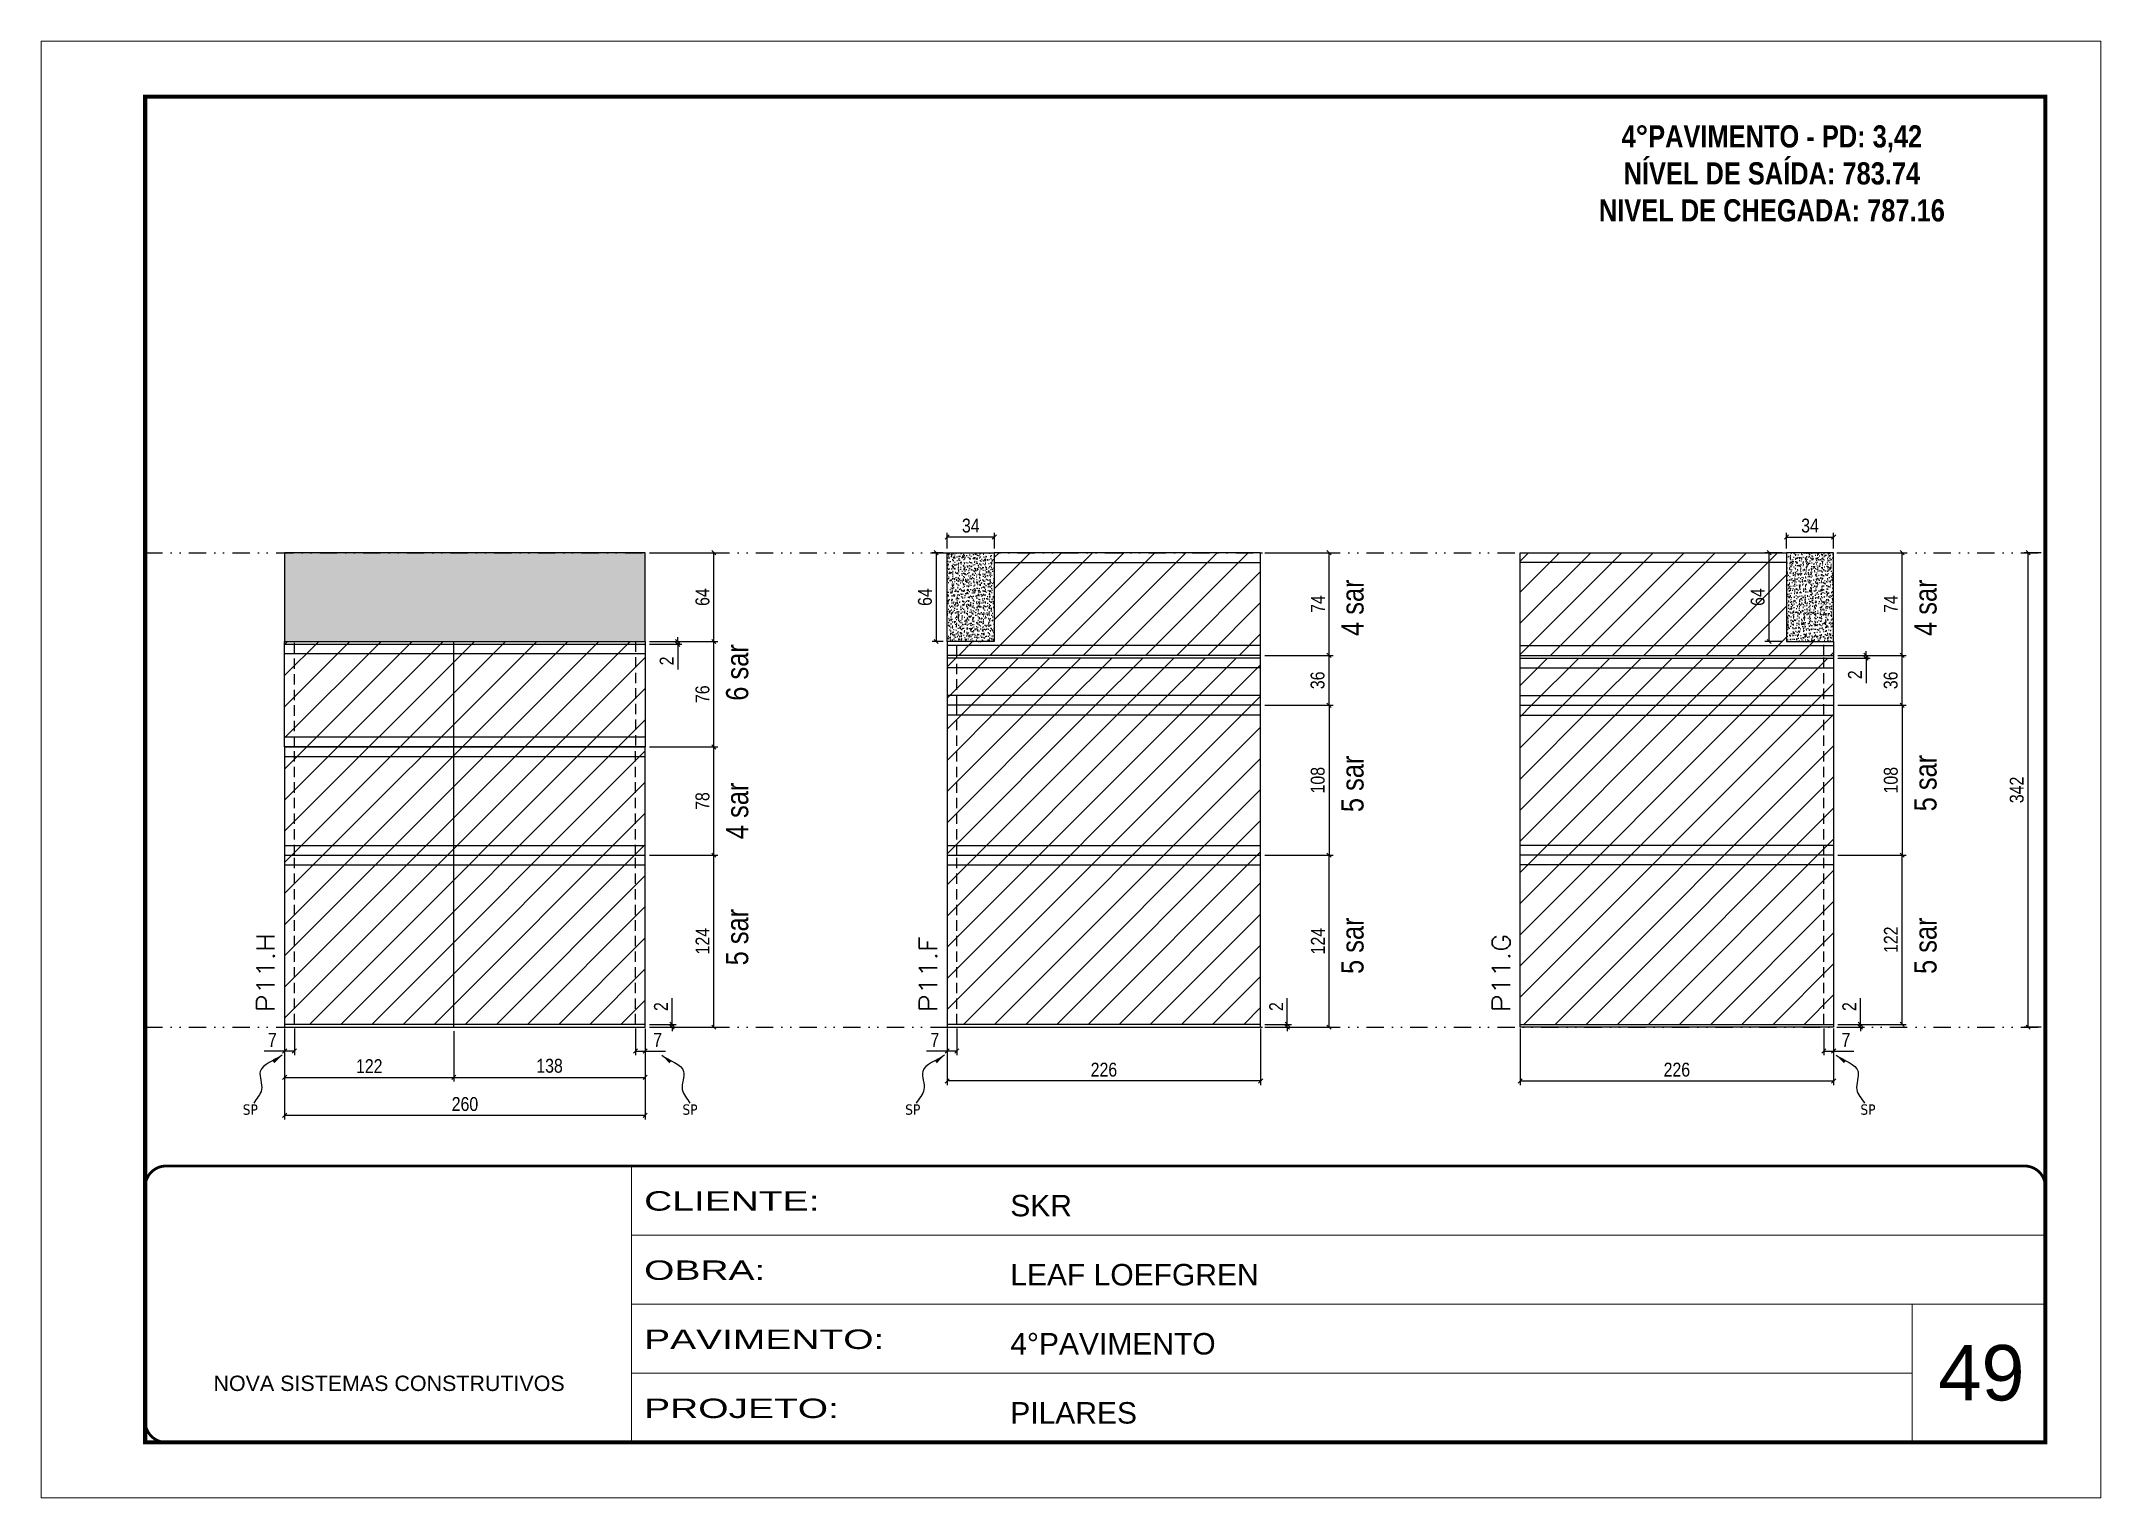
# Model space of a CAD drawing. Extents: x 14400 to 27878, y -21631 to 6985.
# Drawn here: x 14413 to 15898, y -7848 to -6798 of the extents above; entities that cross this region are included whole.
import ezdxf

# ---------------------------------------------------------------- set-up
doc = ezdxf.new("R2010")
doc.units = 0
for name, pattern in [('CONTINUO', [0]), ('DASHED', [0.75, 0.5, -0.25]), ('DIVIDE2', [0.625, 0.25, -0.125, 0, -0.125, 0, -0.125]), ('HIDDEN', [0.375, 0.25, -0.125])]:
    doc.linetypes.add(name, pattern=pattern)
for name, color, linetype, lineweight in [('CARIMBO', 255, 'Continuous', 9), ('Folhas', 255, 'Continuous', 9), ('Hachura', 251, 'Continuous', 9), ('SARRAFO DE PRESSAO', 251, 'DASHED', 9), ('Texto Seção', 7, 'Continuous', 15)]:
    doc.layers.add(name, color=color, linetype=linetype, lineweight=lineweight)
for name, color, linetype in [('COTA', 241, 'Continuous'), ('NOMENCLATURA', 7, 'Continuous'), ('Nível', 160, 'Continuous'), ('Painéis', 200, 'Continuous'), ('SARR_2.2x7', 40, 'Continuous'), ('Sarrafo de Pressão', 42, 'HIDDEN'), ('texto', 7, 'Continuous')]:
    doc.layers.add(name, color=color, linetype=linetype)
doc.styles.add('ARIAL', font='arial.ttf')
doc.styles.add('ARIAL_NARROW', font='ARIALN.TTF', dxfattribs={"height": 0.2})
doc.styles.add('COTA TECNICA', font='techl___.ttf', dxfattribs={"height": 10})
doc.styles.add('COTA TECNICA-50', font='techl___.ttf', dxfattribs={"height": 10})
doc.styles.add('REGUA-120', font='ROMANS.shx', dxfattribs={"height": 15})
doc.styles.add('ROMANC', font='techb___.ttf', dxfattribs={"height": 2.5})
doc.styles.get("Standard").update_dxf_attribs({"font": 'arial.ttf'})
doc.styles.add('Tecnologia', font='')
doc.styles.get('Tecnologia').set_extended_font_data('Forgotten Futurist')
doc.dimstyles.new('COTA PAINEL-50', dxfattribs={"dimtxt": 10, "dimasz": 3, "dimexe": 3, "dimexo": 3, "dimgap": 3, "dimtad": 1, "dimdec": 1, "dimzin": 12, "dimdsep": 46, "dimtxsty": 'COTA TECNICA-50', "dimblk1": 'OBLIQUE', "dimblk2": 'OBLIQUE', "dimsah": 1, "dimcen": 0.9, "dimclrd": 4, "dimclre": 4, "dimclrt": 240, "dimadec": 1, "dimazin": 3, "dimtfac": 1, "dimtdec": 1, "dimtmove": 0, "dimatfit": 3, "dimfxl": 1, "dimtolj": 1, "dimtzin": 12, "dimarcsym": 0})
doc.dimstyles.new('PAINEL', dxfattribs={"dimtxt": 10, "dimasz": 3, "dimexe": 3, "dimexo": 3, "dimgap": 3, "dimtad": 1, "dimdec": 1, "dimzin": 12, "dimdsep": 46, "dimtxsty": 'COTA TECNICA', "dimblk1": 'OBLIQUE', "dimblk2": 'OBLIQUE', "dimsah": 1, "dimcen": 0.9, "dimclrd": 4, "dimclre": 4, "dimclrt": 240, "dimadec": 1, "dimazin": 3, "dimtfac": 1, "dimtdec": 1, "dimtmove": 0, "dimatfit": 3, "dimfxl": 1, "dimtolj": 1, "dimtzin": 12, "dimarcsym": 0})
doc.dimstyles.get("Standard").update_dxf_attribs({"dimtxt": 0.18, "dimasz": 0.18, "dimexe": 0.18, "dimexo": 0.0625, "dimgap": 0.09, "dimtad": 0, "dimtih": 1, "dimtoh": 1, "dimdec": 4, "dimzin": 0, "dimdsep": 46, "dimtxsty": 'Standard', "dimcen": 0.09, "dimadec": 0, "dimazin": 0, "dimtfac": 1, "dimtdec": 4, "dimtofl": 0, "dimtmove": 0, "dimatfit": 3, "dimfxl": 1, "dimtolj": 1, "dimtzin": 0, "dimarcsym": 0})

msp = doc.modelspace()

# ---------------------------------------------------------------- texts
at = {"layer": 'CARIMBO', "style": 'ARIAL'}
msp.add_text('49', height=40, dxfattribs=at).set_placement((15781.33, -7778.03))
at = {"layer": 'NOMENCLATURA', "style": 'ARIAL_NARROW'}
for s, p in [('4 sar', (15366.9, -7226.91)), ('4 sar', (15780.05, -7226.91)), ('6 sar', (14923.25, -7273.6)), ('5 sar', (15366.9, -7353.91)), ('5 sar', (15780.05, -7353.33)), ('4 sar', (14923.25, -7373.39)), ('5 sar', (14923.25, -7464.37)), ('5 sar', (15366.9, -7470.57)), ('5 sar', (15780.05, -7470.57))]:
    msp.add_text(s, height=16, rotation=90, dxfattribs=at).set_placement(p)
at = {"layer": 'NOMENCLATURA', "color": 2, "insert": (15661.31, -6832.11), "char_height": 16, "attachment_point": 2, "style": 'ROMANC'}
msp.add_mtext_dynamic_manual_height_columns('\\P4°PAVIMENTO - PD: 3,42\\PNÍVEL DE SAÍDA: 783.74\\PNIVEL DE CHEGADA: 787.16', width=432.3511, gutter_width=1, heights=[0], dxfattribs=at)
at = {"layer": 'texto', "color": 0, "char_height": 7.5, "attachment_point": 5}
for insert in [(14564.23, -7568.38), (14881.26, -7568.38), (15041.88, -7568.38), (15730.59, -7568.38)]:
    msp.add_mtext('{\\fTahoma|b0|i0|c0|p34;\\C4;SP}', dxfattribs=dict(at, insert=insert))
at = {"layer": 'Texto Seção', "style": 'REGUA-120', "width": 1.1}
for s, p in [('P11.H', (14581.76, -7498.13)), ('P11.F', (15059.41, -7498.13)), ('P11.G', (15472.56, -7498.13))]:
    msp.add_text(s, height=13, rotation=90, dxfattribs=at).set_placement(p)

# ---------------------------------------------------------------- blocks, each defined once
blk = doc.blocks.new('9999999999')
at = {"color": 30, "linetype": 'CONTINUO'}
for p, q in [((98564.6, 34230.2), (98564.6, 34429.4)), ((98564.6, 34379.6), (99584, 34379.6)), ((98564.6, 34329.8), (99488, 34329.8)), ((99584, 34329.8), (99488, 34329.8)), ((99488, 34329.8), (99488, 34230.2)), ((98564.6, 34280), (99488, 34280))]:
    blk.add_line(p, q, dxfattribs=at)
at = {"color": 30, "linetype": 'CONTINUO', "const_width": 2}
blk.add_lwpolyline([(99584, 34230.2), (99584, 34414.4, 0.414214), (99569, 34429.4), (98229, 34429.4, 0.414214), (98214, 34414.4), (98214, 34245.2, 0.414214), (98229, 34230.2), (99584, 34230.2)], format="xyb", dxfattribs=at)
at = {"layer": 'Folhas'}
blk.add_lwpolyline([(98139, 34190.2), (99624, 34190.2), (99624, 35240.2), (98139, 35240.2)], close=True, dxfattribs=at)
at = {"layer": 'Folhas', "color": 30, "const_width": 3}
blk.add_lwpolyline([(98214, 34230.2), (99584, 34230.2), (99584, 35200.2), (98214, 35200.2)], close=True, dxfattribs=at)
at = {"color": 7, "linetype": 'Continuous', "ltscale": 5, "style": 'ARIAL'}
for s, height, p in [('SKR', 15.48, (98837.7, 34393.1)), ('LEAF LOEFGREN', 15.483, (98837.7, 34343.3)), ('4°PAVIMENTO', 15.483, (98837.7, 34293.5)), ('NOVA SISTEMAS CONSTRUTIVOS', 11.059, (98263.2, 34267.2)), ('PILARES', 15.48, (98837.7, 34243.7))]:
    blk.add_text(s, height=height, dxfattribs=at).set_placement(p)
at = {"layer": 'Folhas', "color": 7, "style": 'Tecnologia', "width": 1.5}
for s, p in [('CLIENTE:', (98573.7, 34397.2)), ('OBRA:', (98573.7, 34347.3)), ('PAVIMENTO:', (98573.7, 34297.5)), ('PROJETO:', (98573.7, 34247.7))]:
    blk.add_text(s, height=14, dxfattribs=at).set_placement(p)
blk = doc.blocks.new('_Oblique')
at = {"color": 0, "linetype": 'ByBlock', "lineweight": -2}
blk.add_line((-0.5, -0.5), (0.5, 0.5), dxfattribs=at)
blk = doc.blocks.new('*D1362')
at = {"layer": 'COTA', "color": 4, "lineweight": -2, "transparency": 16777216}
for p, q in [((15066.7, -7509.9), (15066.7, -7550.7)), ((15292.7, -7509.9), (15292.7, -7550.7)), ((15292.7, -7547.7), (15066.7, -7547.7))]:
    blk.add_line(p, q, dxfattribs=at)
at = {"layer": 'Defpoints', "color": 0, "transparency": 16777216}
for p in [(15066.7, -7506.9), (15292.7, -7506.9), (15066.7, -7547.7)]:
    blk.add_point(p, dxfattribs=at)
at = {"layer": 'COTA', "color": 4, "lineweight": -2, "transparency": 16777216, "xscale": 3, "yscale": 3, "zscale": 3, "rotation": 180}
blk.add_blockref('_Oblique', (15066.7, -7547.7), dxfattribs=at)
at = {"layer": 'COTA', "color": 4, "lineweight": -2, "transparency": 16777216, "xscale": 3, "yscale": 3, "zscale": 3}
blk.add_blockref('_Oblique', (15292.7, -7547.7), dxfattribs=at)
at = {"layer": 'COTA', "color": 240, "transparency": 16777216, "insert": (15179.7, -7539.6), "char_height": 10, "attachment_point": 5, "style": 'COTA TECNICA'}
blk.add_mtext('\\A1;226', dxfattribs=at)
blk = doc.blocks.new('*D1363')
at = {"layer": 'COTA', "color": 4, "lineweight": -2, "transparency": 16777216}
for p, q in [((15066.7, -7511.9), (15066.7, -7529.1)), ((15073.7, -7509.9), (15073.7, -7529.1)), ((15066.7, -7526.1), (15051.9, -7526.1)), ((15073.7, -7526.1), (15066.7, -7526.1))]:
    blk.add_line(p, q, dxfattribs=at)
at = {"layer": 'Defpoints', "color": 0, "transparency": 16777216}
for p in [(15066.7, -7508.9), (15073.7, -7506.9), (15066.7, -7526.1)]:
    blk.add_point(p, dxfattribs=at)
at = {"layer": 'COTA', "color": 4, "lineweight": -2, "transparency": 16777216, "xscale": 3, "yscale": 3, "zscale": 3, "rotation": 180}
blk.add_blockref('_Oblique', (15066.7, -7526.1), dxfattribs=at)
at = {"layer": 'COTA', "color": 4, "lineweight": -2, "transparency": 16777216, "xscale": 3, "yscale": 3, "zscale": 3}
blk.add_blockref('_Oblique', (15073.7, -7526.1), dxfattribs=at)
at = {"layer": 'COTA', "color": 240, "transparency": 16777216, "insert": (15057.8, -7518.1), "char_height": 10, "attachment_point": 5, "style": 'COTA TECNICA-50'}
blk.add_mtext('\\A1;7', dxfattribs=at)
blk = doc.blocks.new('*D1364')
at = {"layer": 'COTA', "color": 4, "lineweight": -2, "transparency": 16777216}
for p, q in [((15311.9, -7506.9), (15311.9, -7488.1)), ((15295.7, -7506.9), (15314.9, -7506.9)), ((15295.7, -7508.9), (15314.9, -7508.9)), ((15311.9, -7508.9), (15311.9, -7506.9)), ((15311.9, -7508.9), (15311.9, -7511.9))]:
    blk.add_line(p, q, dxfattribs=at)
at = {"layer": 'Defpoints', "color": 0, "transparency": 16777216}
for p in [(15292.7, -7506.9), (15292.7, -7508.9), (15311.9, -7508.9)]:
    blk.add_point(p, dxfattribs=at)
at = {"layer": 'COTA', "color": 4, "lineweight": -2, "transparency": 16777216, "xscale": 3, "yscale": 3, "zscale": 3}
for p, rotation in [((15311.9, -7506.9), 270), ((15311.9, -7508.9), 90)]:
    blk.add_blockref('_Oblique', p, dxfattribs=dict(at, rotation=rotation))
at = {"layer": 'COTA', "color": 240, "transparency": 16777216, "insert": (15303.9, -7494.1), "char_height": 10, "attachment_point": 5, "rotation": 90, "style": 'COTA TECNICA-50'}
blk.add_mtext('\\A1;2', dxfattribs=at)
blk = doc.blocks.new('*D1344')
at = {"layer": 'COTA', "color": 4, "linetype": 'ByBlock', "lineweight": -2, "transparency": 16777216}
for p, q in [((15295.7, -7384.9), (15345, -7384.9)), ((15342, -7508.9), (15342, -7384.9)), ((15295.7, -7508.9), (15345, -7508.9))]:
    blk.add_line(p, q, dxfattribs=at)
at = {"layer": 'Defpoints', "color": 0, "linetype": 'ByBlock', "transparency": 16777216}
for p in [(15292.7, -7384.9), (15342, -7384.9), (15292.7, -7508.9)]:
    blk.add_point(p, dxfattribs=at)
at = {"layer": 'COTA', "color": 4, "linetype": 'ByBlock', "lineweight": -2, "transparency": 16777216, "xscale": 3, "yscale": 3, "zscale": 3}
for p, rotation in [((15342, -7384.9), 90), ((15342, -7508.9), 270)]:
    blk.add_blockref('_Oblique', p, dxfattribs=dict(at, rotation=rotation))
at = {"layer": 'COTA', "color": 240, "linetype": 'ByBlock', "transparency": 16777216, "insert": (15334, -7446.9), "char_height": 10, "attachment_point": 5, "rotation": 90, "style": 'COTA TECNICA'}
blk.add_mtext('\\A1;124', dxfattribs=at)
blk = doc.blocks.new('*D1345')
at = {"layer": 'COTA', "color": 4, "linetype": 'ByBlock', "lineweight": -2, "transparency": 16777216}
for p, q in [((15295.7, -7384.9), (15345, -7384.9)), ((15342, -7508.9), (15342, -7384.9)), ((15295.7, -7508.9), (15345, -7508.9))]:
    blk.add_line(p, q, dxfattribs=at)
at = {"layer": 'Defpoints', "color": 0, "linetype": 'ByBlock', "transparency": 16777216}
for p in [(15292.7, -7384.9), (15342, -7384.9), (15292.7, -7508.9)]:
    blk.add_point(p, dxfattribs=at)
at = {"layer": 'COTA', "color": 4, "linetype": 'ByBlock', "lineweight": -2, "transparency": 16777216, "xscale": 3, "yscale": 3, "zscale": 3}
for p, rotation in [((15342, -7384.9), 90), ((15342, -7508.9), 270)]:
    blk.add_blockref('_Oblique', p, dxfattribs=dict(at, rotation=rotation))
at = {"layer": 'COTA', "color": 240, "linetype": 'ByBlock', "transparency": 16777216, "insert": (15334, -7446.9), "char_height": 10, "attachment_point": 5, "rotation": 90, "style": 'COTA TECNICA'}
blk.add_mtext('\\A1;124', dxfattribs=at)
blk = doc.blocks.new('*D1346')
at = {"layer": 'COTA', "color": 4, "lineweight": -2, "transparency": 16777216}
for p, q in [((14589, -7509.9), (14589, -7575.5)), ((14849, -7509.9), (14849, -7575.5)), ((14849, -7572.5), (14589, -7572.5))]:
    blk.add_line(p, q, dxfattribs=at)
at = {"layer": 'Defpoints', "color": 0, "transparency": 16777216}
for p in [(14589, -7506.9), (14849, -7506.9), (14589, -7572.5)]:
    blk.add_point(p, dxfattribs=at)
at = {"layer": 'COTA', "color": 4, "lineweight": -2, "transparency": 16777216, "xscale": 3, "yscale": 3, "zscale": 3, "rotation": 180}
blk.add_blockref('_Oblique', (14589, -7572.5), dxfattribs=at)
at = {"layer": 'COTA', "color": 4, "lineweight": -2, "transparency": 16777216, "xscale": 3, "yscale": 3, "zscale": 3}
blk.add_blockref('_Oblique', (14849, -7572.5), dxfattribs=at)
at = {"layer": 'COTA', "color": 240, "transparency": 16777216, "insert": (14719, -7564.4), "char_height": 10, "attachment_point": 5, "style": 'COTA TECNICA'}
blk.add_mtext('\\A1;260', dxfattribs=at)
blk = doc.blocks.new('*D1347')
at = {"layer": 'COTA', "color": 4, "lineweight": -2, "transparency": 16777216}
for p, q in [((14842, -7509.9), (14842, -7529.1)), ((14849, -7511.9), (14849, -7529.1)), ((14842, -7526.1), (14849, -7526.1)), ((14849, -7526.1), (14863.7, -7526.1))]:
    blk.add_line(p, q, dxfattribs=at)
at = {"layer": 'Defpoints', "color": 0, "transparency": 16777216}
for p in [(14842, -7506.9), (14849, -7508.9), (14849, -7526.1)]:
    blk.add_point(p, dxfattribs=at)
at = {"layer": 'COTA', "color": 4, "lineweight": -2, "transparency": 16777216, "xscale": 3, "yscale": 3, "zscale": 3, "rotation": 180}
blk.add_blockref('_Oblique', (14842, -7526.1), dxfattribs=at)
at = {"layer": 'COTA', "color": 4, "lineweight": -2, "transparency": 16777216, "xscale": 3, "yscale": 3, "zscale": 3}
blk.add_blockref('_Oblique', (14849, -7526.1), dxfattribs=at)
at = {"layer": 'COTA', "color": 240, "transparency": 16777216, "insert": (14857.9, -7518.1), "char_height": 10, "attachment_point": 5, "style": 'COTA TECNICA-50'}
blk.add_mtext('\\A1;7', dxfattribs=at)
blk = doc.blocks.new('*D1348')
at = {"layer": 'COTA', "color": 4, "lineweight": -2, "transparency": 16777216}
for p, q in [((14589, -7511.9), (14589, -7529.1)), ((14596, -7509.9), (14596, -7529.1)), ((14589, -7526.1), (14574.3, -7526.1)), ((14596, -7526.1), (14589, -7526.1))]:
    blk.add_line(p, q, dxfattribs=at)
at = {"layer": 'Defpoints', "color": 0, "transparency": 16777216}
for p in [(14589, -7508.9), (14596, -7506.9), (14589, -7526.1)]:
    blk.add_point(p, dxfattribs=at)
at = {"layer": 'COTA', "color": 4, "lineweight": -2, "transparency": 16777216, "xscale": 3, "yscale": 3, "zscale": 3, "rotation": 180}
blk.add_blockref('_Oblique', (14589, -7526.1), dxfattribs=at)
at = {"layer": 'COTA', "color": 4, "lineweight": -2, "transparency": 16777216, "xscale": 3, "yscale": 3, "zscale": 3}
blk.add_blockref('_Oblique', (14596, -7526.1), dxfattribs=at)
at = {"layer": 'COTA', "color": 240, "transparency": 16777216, "insert": (14580.1, -7518.1), "char_height": 10, "attachment_point": 5, "style": 'COTA TECNICA-50'}
blk.add_mtext('\\A1;7', dxfattribs=at)
blk = doc.blocks.new('*D1349')
at = {"layer": 'COTA', "color": 4, "lineweight": -2, "transparency": 16777216}
for p, q in [((14868.3, -7506.9), (14868.3, -7488.1)), ((14852, -7506.9), (14871.3, -7506.9)), ((14852, -7508.9), (14871.3, -7508.9)), ((14868.3, -7508.9), (14868.3, -7506.9)), ((14868.3, -7508.9), (14868.3, -7511.9))]:
    blk.add_line(p, q, dxfattribs=at)
at = {"layer": 'Defpoints', "color": 0, "transparency": 16777216}
for p in [(14849, -7506.9), (14849, -7508.9), (14868.3, -7508.9)]:
    blk.add_point(p, dxfattribs=at)
at = {"layer": 'COTA', "color": 4, "lineweight": -2, "transparency": 16777216, "xscale": 3, "yscale": 3, "zscale": 3}
for p, rotation in [((14868.3, -7506.9), 270), ((14868.3, -7508.9), 90)]:
    blk.add_blockref('_Oblique', p, dxfattribs=dict(at, rotation=rotation))
at = {"layer": 'COTA', "color": 240, "transparency": 16777216, "insert": (14860.3, -7494.1), "char_height": 10, "attachment_point": 5, "rotation": 90, "style": 'COTA TECNICA-50'}
blk.add_mtext('\\A1;2', dxfattribs=at)
blk = doc.blocks.new('*D1350')
at = {"layer": 'COTA', "color": 4, "linetype": 'ByBlock', "lineweight": -2, "transparency": 16777216}
for p, q in [((14852, -7384.9), (14901.4, -7384.9)), ((14898.4, -7508.9), (14898.4, -7384.9)), ((14852, -7508.9), (14901.4, -7508.9))]:
    blk.add_line(p, q, dxfattribs=at)
at = {"layer": 'Defpoints', "color": 0, "linetype": 'ByBlock', "transparency": 16777216}
for p in [(14849, -7384.9), (14898.4, -7384.9), (14849, -7508.9)]:
    blk.add_point(p, dxfattribs=at)
at = {"layer": 'COTA', "color": 4, "linetype": 'ByBlock', "lineweight": -2, "transparency": 16777216, "xscale": 3, "yscale": 3, "zscale": 3}
for p, rotation in [((14898.4, -7384.9), 90), ((14898.4, -7508.9), 270)]:
    blk.add_blockref('_Oblique', p, dxfattribs=dict(at, rotation=rotation))
at = {"layer": 'COTA', "color": 240, "linetype": 'ByBlock', "transparency": 16777216, "insert": (14890.3, -7446.9), "char_height": 10, "attachment_point": 5, "rotation": 90, "style": 'COTA TECNICA'}
blk.add_mtext('\\A1;124', dxfattribs=at)
blk = doc.blocks.new('*D1351')
at = {"layer": 'COTA', "color": 4, "linetype": 'ByBlock', "lineweight": -2, "transparency": 16777216}
for p, q in [((14852, -7384.9), (14901.4, -7384.9)), ((14898.4, -7508.9), (14898.4, -7384.9)), ((14852, -7508.9), (14901.4, -7508.9))]:
    blk.add_line(p, q, dxfattribs=at)
at = {"layer": 'Defpoints', "color": 0, "linetype": 'ByBlock', "transparency": 16777216}
for p in [(14849, -7384.9), (14898.4, -7384.9), (14849, -7508.9)]:
    blk.add_point(p, dxfattribs=at)
at = {"layer": 'COTA', "color": 4, "linetype": 'ByBlock', "lineweight": -2, "transparency": 16777216, "xscale": 3, "yscale": 3, "zscale": 3}
for p, rotation in [((14898.4, -7384.9), 90), ((14898.4, -7508.9), 270)]:
    blk.add_blockref('_Oblique', p, dxfattribs=dict(at, rotation=rotation))
at = {"layer": 'COTA', "color": 240, "linetype": 'ByBlock', "transparency": 16777216, "insert": (14890.3, -7446.9), "char_height": 10, "attachment_point": 5, "rotation": 90, "style": 'COTA TECNICA'}
blk.add_mtext('\\A1;124', dxfattribs=at)
blk = doc.blocks.new('*D1352')
at = {"layer": 'COTA', "color": 4, "lineweight": -2, "transparency": 16777216}
for p, q in [((14711, -7511.9), (14711, -7548.1)), ((14849, -7511.9), (14849, -7548.1)), ((14711, -7545.1), (14849, -7545.1))]:
    blk.add_line(p, q, dxfattribs=at)
at = {"layer": 'Defpoints', "color": 0, "transparency": 16777216}
for p in [(14711, -7508.9), (14849, -7508.9), (14849, -7545.1)]:
    blk.add_point(p, dxfattribs=at)
at = {"layer": 'COTA', "color": 4, "lineweight": -2, "transparency": 16777216, "xscale": 3, "yscale": 3, "zscale": 3, "rotation": 180}
blk.add_blockref('_Oblique', (14711, -7545.1), dxfattribs=at)
at = {"layer": 'COTA', "color": 4, "lineweight": -2, "transparency": 16777216, "xscale": 3, "yscale": 3, "zscale": 3}
blk.add_blockref('_Oblique', (14849, -7545.1), dxfattribs=at)
at = {"layer": 'COTA', "color": 240, "transparency": 16777216, "insert": (14780, -7536.8), "char_height": 10, "attachment_point": 5, "style": 'COTA TECNICA'}
blk.add_mtext('\\A1;138', dxfattribs=at)
blk = doc.blocks.new('*D1353')
at = {"layer": 'COTA', "color": 4, "lineweight": -2, "transparency": 16777216}
for p, q in [((14589, -7511.9), (14589, -7548.1)), ((14711, -7511.9), (14711, -7548.1)), ((14589, -7545.1), (14711, -7545.1))]:
    blk.add_line(p, q, dxfattribs=at)
at = {"layer": 'Defpoints', "color": 0, "transparency": 16777216}
for p in [(14589, -7508.9), (14711, -7508.9), (14711, -7545.1)]:
    blk.add_point(p, dxfattribs=at)
at = {"layer": 'COTA', "color": 4, "lineweight": -2, "transparency": 16777216, "xscale": 3, "yscale": 3, "zscale": 3, "rotation": 180}
blk.add_blockref('_Oblique', (14589, -7545.1), dxfattribs=at)
at = {"layer": 'COTA', "color": 4, "lineweight": -2, "transparency": 16777216, "xscale": 3, "yscale": 3, "zscale": 3}
blk.add_blockref('_Oblique', (14711, -7545.1), dxfattribs=at)
at = {"layer": 'COTA', "color": 240, "transparency": 16777216, "insert": (14650, -7537), "char_height": 10, "attachment_point": 5, "style": 'COTA TECNICA'}
blk.add_mtext('\\A1;122', dxfattribs=at)
blk = doc.blocks.new('*D1354')
at = {"layer": 'COTA', "color": 4, "lineweight": -2, "transparency": 16777216}
for p, q in [((15063.7, -7166.9), (15055.8, -7166.9)), ((15058.8, -7166.9), (15058.8, -7230.9)), ((15063.7, -7230.9), (15055.8, -7230.9))]:
    blk.add_line(p, q, dxfattribs=at)
at = {"layer": 'Defpoints', "color": 0, "transparency": 16777216}
for p in [(15066.7, -7166.9), (15058.8, -7230.9), (15066.7, -7230.9)]:
    blk.add_point(p, dxfattribs=at)
at = {"layer": 'COTA', "color": 4, "lineweight": -2, "transparency": 16777216, "xscale": 3, "yscale": 3, "zscale": 3}
for p, rotation in [((15058.8, -7166.9), 90), ((15058.8, -7230.9), 270)]:
    blk.add_blockref('_Oblique', p, dxfattribs=dict(at, rotation=rotation))
at = {"layer": 'COTA', "color": 240, "transparency": 16777216, "insert": (15050.7, -7198.9), "char_height": 10, "attachment_point": 5, "rotation": 90, "style": 'COTA TECNICA'}
blk.add_mtext('\\A1;64', dxfattribs=at)
blk = doc.blocks.new('*D1355')
at = {"layer": 'COTA', "color": 4, "lineweight": -2, "transparency": 16777216}
for p, q in [((15066.7, -7163.9), (15066.7, -7152.6)), ((15100.7, -7155.6), (15066.7, -7155.6)), ((15100.7, -7163.9), (15100.7, -7152.6))]:
    blk.add_line(p, q, dxfattribs=at)
at = {"layer": 'Defpoints', "color": 0, "transparency": 16777216}
for p in [(15066.7, -7155.6), (15066.7, -7166.9), (15100.7, -7166.9)]:
    blk.add_point(p, dxfattribs=at)
at = {"layer": 'COTA', "color": 4, "lineweight": -2, "transparency": 16777216, "xscale": 3, "yscale": 3, "zscale": 3, "rotation": 180}
blk.add_blockref('_Oblique', (15066.7, -7155.6), dxfattribs=at)
at = {"layer": 'COTA', "color": 4, "lineweight": -2, "transparency": 16777216, "xscale": 3, "yscale": 3, "zscale": 3}
blk.add_blockref('_Oblique', (15100.7, -7155.6), dxfattribs=at)
at = {"layer": 'COTA', "color": 240, "transparency": 16777216, "insert": (15083.7, -7147.4), "char_height": 10, "attachment_point": 5, "style": 'COTA TECNICA'}
blk.add_mtext('\\A1;34', dxfattribs=at)
blk = doc.blocks.new('*D1356')
at = {"layer": 'COTA', "color": 4, "lineweight": -2, "transparency": 16777216}
for p, q in [((15479.8, -7509.9), (15479.8, -7550.7)), ((15705.8, -7509.9), (15705.8, -7550.7)), ((15479.8, -7547.7), (15705.8, -7547.7))]:
    blk.add_line(p, q, dxfattribs=at)
at = {"layer": 'Defpoints', "color": 0, "transparency": 16777216}
for p in [(15479.8, -7506.9), (15705.8, -7506.9), (15705.8, -7547.7)]:
    blk.add_point(p, dxfattribs=at)
at = {"layer": 'COTA', "color": 4, "lineweight": -2, "transparency": 16777216, "xscale": 3, "yscale": 3, "zscale": 3, "rotation": 180}
blk.add_blockref('_Oblique', (15479.8, -7547.7), dxfattribs=at)
at = {"layer": 'COTA', "color": 4, "lineweight": -2, "transparency": 16777216, "xscale": 3, "yscale": 3, "zscale": 3}
blk.add_blockref('_Oblique', (15705.8, -7547.7), dxfattribs=at)
at = {"layer": 'COTA', "color": 240, "transparency": 16777216, "insert": (15592.8, -7539.6), "char_height": 10, "attachment_point": 5, "style": 'COTA TECNICA'}
blk.add_mtext('\\A1;226', dxfattribs=at)
blk = doc.blocks.new('*D1357')
at = {"layer": 'COTA', "color": 4, "lineweight": -2, "transparency": 16777216}
for p, q in [((15698.8, -7509.9), (15698.8, -7529.1)), ((15705.8, -7511.9), (15705.8, -7529.1)), ((15698.8, -7526.1), (15705.8, -7526.1)), ((15705.8, -7526.1), (15720.5, -7526.1))]:
    blk.add_line(p, q, dxfattribs=at)
at = {"layer": 'Defpoints', "color": 0, "transparency": 16777216}
for p in [(15698.8, -7506.9), (15705.8, -7508.9), (15705.8, -7526.1)]:
    blk.add_point(p, dxfattribs=at)
at = {"layer": 'COTA', "color": 4, "lineweight": -2, "transparency": 16777216, "xscale": 3, "yscale": 3, "zscale": 3, "rotation": 180}
blk.add_blockref('_Oblique', (15698.8, -7526.1), dxfattribs=at)
at = {"layer": 'COTA', "color": 4, "lineweight": -2, "transparency": 16777216, "xscale": 3, "yscale": 3, "zscale": 3}
blk.add_blockref('_Oblique', (15705.8, -7526.1), dxfattribs=at)
at = {"layer": 'COTA', "color": 240, "transparency": 16777216, "insert": (15714.7, -7518.1), "char_height": 10, "attachment_point": 5, "style": 'COTA TECNICA-50'}
blk.add_mtext('\\A1;7', dxfattribs=at)
blk = doc.blocks.new('*D1358')
at = {"layer": 'COTA', "color": 4, "lineweight": -2, "transparency": 16777216}
for p, q in [((15725.1, -7506.9), (15725.1, -7488.1)), ((15708.8, -7506.9), (15728.1, -7506.9)), ((15708.8, -7508.9), (15728.1, -7508.9)), ((15725.1, -7508.9), (15725.1, -7506.9)), ((15725.1, -7508.9), (15725.1, -7511.9))]:
    blk.add_line(p, q, dxfattribs=at)
at = {"layer": 'Defpoints', "color": 0, "transparency": 16777216}
for p in [(15705.8, -7506.9), (15705.8, -7508.9), (15725.1, -7508.9)]:
    blk.add_point(p, dxfattribs=at)
at = {"layer": 'COTA', "color": 4, "lineweight": -2, "transparency": 16777216, "xscale": 3, "yscale": 3, "zscale": 3}
for p, rotation in [((15725.1, -7506.9), 270), ((15725.1, -7508.9), 90)]:
    blk.add_blockref('_Oblique', p, dxfattribs=dict(at, rotation=rotation))
at = {"layer": 'COTA', "color": 240, "transparency": 16777216, "insert": (15717.1, -7494.1), "char_height": 10, "attachment_point": 5, "rotation": 90, "style": 'COTA TECNICA-50'}
blk.add_mtext('\\A1;2', dxfattribs=at)
blk = doc.blocks.new('*D1359')
at = {"layer": 'COTA', "color": 4, "lineweight": -2, "transparency": 16777216}
for p, q in [((15671.8, -7163.9), (15671.8, -7152.6)), ((15671.8, -7155.6), (15705.8, -7155.6)), ((15705.8, -7163.9), (15705.8, -7152.6))]:
    blk.add_line(p, q, dxfattribs=at)
at = {"layer": 'Defpoints', "color": 0, "transparency": 16777216}
for p in [(15705.8, -7155.6), (15671.8, -7166.9), (15705.8, -7166.9)]:
    blk.add_point(p, dxfattribs=at)
at = {"layer": 'COTA', "color": 4, "lineweight": -2, "transparency": 16777216, "xscale": 3, "yscale": 3, "zscale": 3, "rotation": 180}
blk.add_blockref('_Oblique', (15671.8, -7155.6), dxfattribs=at)
at = {"layer": 'COTA', "color": 4, "lineweight": -2, "transparency": 16777216, "xscale": 3, "yscale": 3, "zscale": 3}
blk.add_blockref('_Oblique', (15705.8, -7155.6), dxfattribs=at)
at = {"layer": 'COTA', "color": 240, "transparency": 16777216, "insert": (15688.8, -7147.4), "char_height": 10, "attachment_point": 5, "style": 'COTA TECNICA'}
blk.add_mtext('\\A1;34', dxfattribs=at)
blk = doc.blocks.new('*D1360')
at = {"layer": 'COTA', "color": 4, "lineweight": -2, "transparency": 16777216}
for p, q in [((15708.8, -7384.9), (15758.2, -7384.9)), ((15755.2, -7506.9), (15755.2, -7384.9)), ((15708.8, -7506.9), (15758.2, -7506.9))]:
    blk.add_line(p, q, dxfattribs=at)
at = {"layer": 'Defpoints', "color": 0, "transparency": 16777216}
for p in [(15705.8, -7384.9), (15755.2, -7384.9), (15705.8, -7506.9)]:
    blk.add_point(p, dxfattribs=at)
at = {"layer": 'COTA', "color": 4, "lineweight": -2, "transparency": 16777216, "xscale": 3, "yscale": 3, "zscale": 3}
for p, rotation in [((15755.2, -7384.9), 90), ((15755.2, -7506.9), 270)]:
    blk.add_blockref('_Oblique', p, dxfattribs=dict(at, rotation=rotation))
at = {"layer": 'COTA', "color": 240, "transparency": 16777216, "insert": (15747.1, -7445.9), "char_height": 10, "attachment_point": 5, "rotation": 90, "style": 'COTA TECNICA'}
blk.add_mtext('\\A1;122', dxfattribs=at)
blk = doc.blocks.new('*D1361')
at = {"layer": 'COTA', "color": 4, "lineweight": -2, "transparency": 16777216}
for p, q in [((15668.8, -7166.9), (15656.3, -7166.9)), ((15659.3, -7230.9), (15659.3, -7166.9)), ((15668.8, -7230.9), (15656.3, -7230.9))]:
    blk.add_line(p, q, dxfattribs=at)
at = {"layer": 'Defpoints', "color": 0, "transparency": 16777216}
for p in [(15659.3, -7166.9), (15671.8, -7166.9), (15671.8, -7230.9)]:
    blk.add_point(p, dxfattribs=at)
at = {"layer": 'COTA', "color": 4, "lineweight": -2, "transparency": 16777216, "xscale": 3, "yscale": 3, "zscale": 3}
for p, rotation in [((15659.3, -7166.9), 90), ((15659.3, -7230.9), 270)]:
    blk.add_blockref('_Oblique', p, dxfattribs=dict(at, rotation=rotation))
at = {"layer": 'COTA', "color": 240, "transparency": 16777216, "insert": (15651.1, -7198.9), "char_height": 10, "attachment_point": 5, "rotation": 90, "style": 'COTA TECNICA'}
blk.add_mtext('\\A1;64', dxfattribs=at)
blk = doc.blocks.new('*D1365')
at = {"layer": 'COTA', "color": 4, "lineweight": -2, "transparency": 16777216}
for p, q in [((14852, -7306.9), (14901.4, -7306.9)), ((14898.4, -7384.9), (14898.4, -7306.9)), ((14852, -7384.9), (14901.4, -7384.9))]:
    blk.add_line(p, q, dxfattribs=at)
at = {"layer": 'Defpoints', "color": 0, "transparency": 16777216}
for p in [(14849, -7306.9), (14898.4, -7306.9), (14849, -7384.9)]:
    blk.add_point(p, dxfattribs=at)
at = {"layer": 'COTA', "color": 4, "lineweight": -2, "transparency": 16777216, "xscale": 3, "yscale": 3, "zscale": 3}
for p, rotation in [((14898.4, -7306.9), 90), ((14898.4, -7384.9), 270)]:
    blk.add_blockref('_Oblique', p, dxfattribs=dict(at, rotation=rotation))
at = {"layer": 'COTA', "color": 240, "transparency": 16777216, "insert": (14890.3, -7345.9), "char_height": 10, "attachment_point": 5, "rotation": 90, "style": 'COTA TECNICA'}
blk.add_mtext('\\A1;78', dxfattribs=at)
blk = doc.blocks.new('*D1366')
at = {"layer": 'COTA', "color": 4, "lineweight": -2, "transparency": 16777216}
for p, q in [((14852, -7166.9), (14901.4, -7166.9)), ((14898.4, -7230.9), (14898.4, -7166.9)), ((14852, -7230.9), (14901.4, -7230.9))]:
    blk.add_line(p, q, dxfattribs=at)
at = {"layer": 'Defpoints', "color": 0, "transparency": 16777216}
for p in [(14849, -7166.9), (14898.4, -7166.9), (14849, -7230.9)]:
    blk.add_point(p, dxfattribs=at)
at = {"layer": 'COTA', "color": 4, "lineweight": -2, "transparency": 16777216, "xscale": 3, "yscale": 3, "zscale": 3}
for p, rotation in [((14898.4, -7166.9), 90), ((14898.4, -7230.9), 270)]:
    blk.add_blockref('_Oblique', p, dxfattribs=dict(at, rotation=rotation))
at = {"layer": 'COTA', "color": 240, "transparency": 16777216, "insert": (14890.3, -7198.9), "char_height": 10, "attachment_point": 5, "rotation": 90, "style": 'COTA TECNICA'}
blk.add_mtext('\\A1;64', dxfattribs=at)
blk = doc.blocks.new('*D1367')
at = {"layer": 'COTA', "color": 4, "lineweight": -2, "transparency": 16777216}
for p, q in [((15708.8, -7240.9), (15758.2, -7240.9)), ((15755.2, -7276.9), (15755.2, -7240.9)), ((15708.8, -7276.9), (15758.2, -7276.9))]:
    blk.add_line(p, q, dxfattribs=at)
at = {"layer": 'Defpoints', "color": 0, "transparency": 16777216}
for p in [(15705.8, -7240.9), (15755.2, -7240.9), (15705.8, -7276.9)]:
    blk.add_point(p, dxfattribs=at)
at = {"layer": 'COTA', "color": 4, "lineweight": -2, "transparency": 16777216, "xscale": 3, "yscale": 3, "zscale": 3}
for p, rotation in [((15755.2, -7240.9), 90), ((15755.2, -7276.9), 270)]:
    blk.add_blockref('_Oblique', p, dxfattribs=dict(at, rotation=rotation))
at = {"layer": 'COTA', "color": 240, "transparency": 16777216, "insert": (15747, -7258.9), "char_height": 10, "attachment_point": 5, "rotation": 90, "style": 'COTA TECNICA'}
blk.add_mtext('\\A1;36', dxfattribs=at)
blk = doc.blocks.new('*D1368')
at = {"layer": 'COTA', "color": 4, "lineweight": -2, "transparency": 16777216}
for p, q in [((15295.7, -7166.9), (15345, -7166.9)), ((15342, -7240.9), (15342, -7166.9)), ((15295.7, -7240.9), (15345, -7240.9))]:
    blk.add_line(p, q, dxfattribs=at)
at = {"layer": 'Defpoints', "color": 0, "transparency": 16777216}
for p in [(15292.7, -7166.9), (15342, -7166.9), (15292.7, -7240.9)]:
    blk.add_point(p, dxfattribs=at)
at = {"layer": 'COTA', "color": 4, "lineweight": -2, "transparency": 16777216, "xscale": 3, "yscale": 3, "zscale": 3}
for p, rotation in [((15342, -7166.9), 90), ((15342, -7240.9), 270)]:
    blk.add_blockref('_Oblique', p, dxfattribs=dict(at, rotation=rotation))
at = {"layer": 'COTA', "color": 240, "transparency": 16777216, "insert": (15334, -7203.9), "char_height": 10, "attachment_point": 5, "rotation": 90, "style": 'COTA TECNICA'}
blk.add_mtext('\\A1;74', dxfattribs=at)
blk = doc.blocks.new('*D1371')
at = {"layer": 'COTA', "color": 4, "lineweight": -2, "transparency": 16777216}
for p, q in [((14852, -7230.9), (14901.4, -7230.9)), ((14898.4, -7306.9), (14898.4, -7230.9)), ((14852, -7306.9), (14901.4, -7306.9))]:
    blk.add_line(p, q, dxfattribs=at)
at = {"layer": 'Defpoints', "color": 0, "transparency": 16777216}
for p in [(14849, -7230.9), (14898.4, -7230.9), (14849, -7306.9)]:
    blk.add_point(p, dxfattribs=at)
at = {"layer": 'COTA', "color": 4, "lineweight": -2, "transparency": 16777216, "xscale": 3, "yscale": 3, "zscale": 3}
for p, rotation in [((14898.4, -7230.9), 90), ((14898.4, -7306.9), 270)]:
    blk.add_blockref('_Oblique', p, dxfattribs=dict(at, rotation=rotation))
at = {"layer": 'COTA', "color": 240, "transparency": 16777216, "insert": (14890.3, -7268.9), "char_height": 10, "attachment_point": 5, "rotation": 90, "style": 'COTA TECNICA'}
blk.add_mtext('\\A1;76', dxfattribs=at)
blk = doc.blocks.new('*D1372')
at = {"layer": 'COTA', "color": 4, "lineweight": -2, "transparency": 16777216}
for p, q in [((15295.7, -7276.9), (15345, -7276.9)), ((15342, -7276.9), (15342, -7384.9)), ((15295.7, -7384.9), (15345, -7384.9))]:
    blk.add_line(p, q, dxfattribs=at)
at = {"layer": 'Defpoints', "color": 0, "transparency": 16777216}
for p in [(15292.7, -7276.9), (15292.7, -7384.9), (15342, -7384.9)]:
    blk.add_point(p, dxfattribs=at)
at = {"layer": 'COTA', "color": 4, "lineweight": -2, "transparency": 16777216, "xscale": 3, "yscale": 3, "zscale": 3}
for p, rotation in [((15342, -7276.9), 90), ((15342, -7384.9), 270)]:
    blk.add_blockref('_Oblique', p, dxfattribs=dict(at, rotation=rotation))
at = {"layer": 'COTA', "color": 240, "transparency": 16777216, "insert": (15333.9, -7330.9), "char_height": 10, "attachment_point": 5, "rotation": 90, "style": 'COTA TECNICA'}
blk.add_mtext('\\A1;108', dxfattribs=at)
blk = doc.blocks.new('*D1373')
at = {"layer": 'COTA', "color": 4, "lineweight": -2, "transparency": 16777216}
for p, q in [((15708.8, -7276.9), (15758.2, -7276.9)), ((15755.2, -7276.9), (15755.2, -7384.9)), ((15708.8, -7384.9), (15758.2, -7384.9))]:
    blk.add_line(p, q, dxfattribs=at)
at = {"layer": 'Defpoints', "color": 0, "transparency": 16777216}
for p in [(15705.8, -7276.9), (15705.8, -7384.9), (15755.2, -7384.9)]:
    blk.add_point(p, dxfattribs=at)
at = {"layer": 'COTA', "color": 4, "lineweight": -2, "transparency": 16777216, "xscale": 3, "yscale": 3, "zscale": 3}
for p, rotation in [((15755.2, -7276.9), 90), ((15755.2, -7384.9), 270)]:
    blk.add_blockref('_Oblique', p, dxfattribs=dict(at, rotation=rotation))
at = {"layer": 'COTA', "color": 240, "transparency": 16777216, "insert": (15747.1, -7330.9), "char_height": 10, "attachment_point": 5, "rotation": 90, "style": 'COTA TECNICA'}
blk.add_mtext('\\A1;108', dxfattribs=at)
blk = doc.blocks.new('*D2023')
at = {"layer": 'COTA', "color": 4, "lineweight": -2, "transparency": 16777216}
for p, q in [((15855.5, -7166.9), (15843.1, -7166.9)), ((15846.1, -7508.9), (15846.1, -7166.9)), ((15855.5, -7508.9), (15843.1, -7508.9))]:
    blk.add_line(p, q, dxfattribs=at)
at = {"layer": 'Defpoints', "color": 0, "transparency": 16777216}
for p in [(15846.1, -7166.9), (15858.5, -7166.9), (15858.5, -7508.9)]:
    blk.add_point(p, dxfattribs=at)
at = {"layer": 'COTA', "color": 4, "lineweight": -2, "transparency": 16777216, "xscale": 3, "yscale": 3, "zscale": 3}
for p, rotation in [((15846.1, -7166.9), 90), ((15846.1, -7508.9), 270)]:
    blk.add_blockref('_Oblique', p, dxfattribs=dict(at, rotation=rotation))
at = {"layer": 'COTA', "color": 240, "transparency": 16777216, "insert": (15837.9, -7337.9), "char_height": 10, "attachment_point": 5, "rotation": 90, "style": 'COTA TECNICA'}
blk.add_mtext('\\A1;342', dxfattribs=at)
blk = doc.blocks.new('*D2024')
at = {"layer": 'COTA', "color": 4, "lineweight": -2, "transparency": 16777216}
for p, q in [((15295.7, -7240.9), (15345, -7240.9)), ((15342, -7276.9), (15342, -7240.9)), ((15295.7, -7276.9), (15345, -7276.9))]:
    blk.add_line(p, q, dxfattribs=at)
at = {"layer": 'Defpoints', "color": 0, "transparency": 16777216}
for p in [(15292.7, -7240.9), (15342, -7240.9), (15292.7, -7276.9)]:
    blk.add_point(p, dxfattribs=at)
at = {"layer": 'COTA', "color": 4, "lineweight": -2, "transparency": 16777216, "xscale": 3, "yscale": 3, "zscale": 3}
for p, rotation in [((15342, -7240.9), 90), ((15342, -7276.9), 270)]:
    blk.add_blockref('_Oblique', p, dxfattribs=dict(at, rotation=rotation))
at = {"layer": 'COTA', "color": 240, "transparency": 16777216, "insert": (15333.8, -7258.9), "char_height": 10, "attachment_point": 5, "rotation": 90, "style": 'COTA TECNICA'}
blk.add_mtext('\\A1;36', dxfattribs=at)
blk = doc.blocks.new('*D2025')
at = {"layer": 'COTA', "color": 4, "lineweight": -2, "transparency": 16777216}
for p, q in [((15708.8, -7166.9), (15758.2, -7166.9)), ((15755.2, -7240.9), (15755.2, -7166.9)), ((15708.8, -7240.9), (15758.2, -7240.9))]:
    blk.add_line(p, q, dxfattribs=at)
at = {"layer": 'Defpoints', "color": 0, "transparency": 16777216}
for p in [(15705.8, -7166.9), (15755.2, -7166.9), (15705.8, -7240.9)]:
    blk.add_point(p, dxfattribs=at)
at = {"layer": 'COTA', "color": 4, "lineweight": -2, "transparency": 16777216, "xscale": 3, "yscale": 3, "zscale": 3}
for p, rotation in [((15755.2, -7166.9), 90), ((15755.2, -7240.9), 270)]:
    blk.add_blockref('_Oblique', p, dxfattribs=dict(at, rotation=rotation))
at = {"layer": 'COTA', "color": 240, "transparency": 16777216, "insert": (15747.1, -7203.9), "char_height": 10, "attachment_point": 5, "rotation": 90, "style": 'COTA TECNICA'}
blk.add_mtext('\\A1;74', dxfattribs=at)
blk = doc.blocks.new('*D2209')
at = {"layer": 'COTA', "color": 4, "lineweight": -2, "transparency": 16777216}
for p, q in [((14852, -7230.9), (14875.4, -7230.9)), ((14872.4, -7230.9), (14872.4, -7227.9)), ((14872.4, -7230.9), (14872.4, -7232.9)), ((14852, -7232.9), (14875.4, -7232.9)), ((14872.4, -7232.9), (14872.4, -7251))]:
    blk.add_line(p, q, dxfattribs=at)
at = {"layer": 'Defpoints', "color": 0, "transparency": 16777216}
for p in [(14849, -7230.9), (14849, -7232.9), (14872.4, -7232.9)]:
    blk.add_point(p, dxfattribs=at)
at = {"layer": 'COTA', "color": 4, "lineweight": -2, "transparency": 16777216, "xscale": 3, "yscale": 3, "zscale": 3}
for p, rotation in [((14872.4, -7230.9), 270), ((14872.4, -7232.9), 90)]:
    blk.add_blockref('_Oblique', p, dxfattribs=dict(at, rotation=rotation))
at = {"layer": 'COTA', "color": 240, "transparency": 16777216, "insert": (14864.4, -7244.9), "char_height": 10, "attachment_point": 5, "rotation": 90, "style": 'COTA TECNICA'}
blk.add_mtext('\\A1;2', dxfattribs=at)
blk = doc.blocks.new('*D2210')
at = {"layer": 'COTA', "color": 4, "lineweight": -2, "transparency": 16777216}
for p, q in [((14852, -7230.9), (14875.4, -7230.9)), ((14872.4, -7230.9), (14872.4, -7227.9)), ((14872.4, -7230.9), (14872.4, -7232.9)), ((14852, -7232.9), (14875.4, -7232.9)), ((14872.4, -7232.9), (14872.4, -7251))]:
    blk.add_line(p, q, dxfattribs=at)
at = {"layer": 'Defpoints', "color": 0, "transparency": 16777216}
for p in [(14849, -7230.9), (14849, -7232.9), (14872.4, -7232.9)]:
    blk.add_point(p, dxfattribs=at)
at = {"layer": 'COTA', "color": 4, "lineweight": -2, "transparency": 16777216, "xscale": 3, "yscale": 3, "zscale": 3}
for p, rotation in [((14872.4, -7230.9), 270), ((14872.4, -7232.9), 90)]:
    blk.add_blockref('_Oblique', p, dxfattribs=dict(at, rotation=rotation))
at = {"layer": 'COTA', "color": 240, "transparency": 16777216, "insert": (14864.4, -7244.9), "char_height": 10, "attachment_point": 5, "rotation": 90, "style": 'COTA TECNICA'}
blk.add_mtext('\\A1;2', dxfattribs=at)
blk = doc.blocks.new('*D2211')
at = {"layer": 'COTA', "color": 4, "lineweight": -2, "transparency": 16777216}
for p, q in [((15708.8, -7240.9), (15732.2, -7240.9)), ((15708.8, -7242.9), (15732.2, -7242.9)), ((15729.2, -7240.9), (15729.2, -7237.9)), ((15729.2, -7240.9), (15729.2, -7242.9)), ((15729.2, -7242.9), (15729.2, -7261))]:
    blk.add_line(p, q, dxfattribs=at)
at = {"layer": 'Defpoints', "color": 0, "transparency": 16777216}
for p in [(15705.8, -7240.9), (15705.8, -7242.9), (15729.2, -7242.9)]:
    blk.add_point(p, dxfattribs=at)
at = {"layer": 'COTA', "color": 4, "lineweight": -2, "transparency": 16777216, "xscale": 3, "yscale": 3, "zscale": 3}
for p, rotation in [((15729.2, -7240.9), 270), ((15729.2, -7242.9), 90)]:
    blk.add_blockref('_Oblique', p, dxfattribs=dict(at, rotation=rotation))
at = {"layer": 'COTA', "color": 240, "transparency": 16777216, "insert": (15721.2, -7254.9), "char_height": 10, "attachment_point": 5, "rotation": 90, "style": 'COTA TECNICA'}
blk.add_mtext('\\A1;2', dxfattribs=at)

# ---------------------------------------------------------------- dimensions: what is measured, and where the dimension line sits
at = {"layer": 'COTA'}
for base, p1, p2, dimstyle, picture, middle in [((15066.66, -7155.65), (15100.66, -7166.89), (15066.66, -7166.89), 'PAINEL', '*D1355', (15083.66, -7147.43)), ((14711.01, -7545.07), (14589.01, -7508.89), (14711.01, -7508.89), 'PAINEL', '*D1353', (14650.01, -7537.01)), ((14849.01, -7526.13), (14842.01, -7506.89), (14849.01, -7508.89), 'COTA PAINEL-50', '*D1347', (14857.88, -7518.06)), ((15705.81, -7526.13), (15698.81, -7506.89), (15705.81, -7508.89), 'COTA PAINEL-50', '*D1357', (15714.68, -7518.06))]:
    dim = msp.add_linear_dim(base=base, p1=p1, p2=p2, dimstyle=dimstyle, dxfattribs=at)
    dim.commit()
    dim.dimension.update_dxf_attribs({"geometry": picture, "text_midpoint": middle})
for base, p1, p2, angle, dimstyle, picture, middle in [((15705.81, -7155.65), (15671.81, -7166.89), (15705.81, -7166.89), 180, 'PAINEL', '*D1359', (15688.81, -7147.43)), ((14898.38, -7166.89), (14849.01, -7230.89), (14849.01, -7166.89), 90, 'PAINEL', '*D1366', (14890.28, -7198.89)), ((15058.8, -7230.89), (15066.66, -7166.89), (15066.66, -7230.89), 90, 'PAINEL', '*D1354', (15050.69, -7198.89)), ((15342.03, -7166.89), (15292.66, -7240.89), (15292.66, -7166.89), 90, 'PAINEL', '*D1368', (15333.95, -7203.89)), ((15659.25, -7166.89), (15671.81, -7230.89), (15671.81, -7166.89), 90, 'PAINEL', '*D1361', (15651.15, -7198.89)), ((15755.18, -7166.89), (15705.81, -7240.89), (15705.81, -7166.89), 90, 'PAINEL', '*D2025', (15747.1, -7203.89)), ((15846.09, -7166.89), (15858.47, -7508.89), (15858.47, -7166.89), 90, 'PAINEL', '*D2023', (15837.87, -7337.89)), ((14872.36, -7232.89), (14849.01, -7230.89), (14849.01, -7232.89), 90, 'PAINEL', '*D2209', (14864.36, -7244.95)), ((14872.36, -7232.89), (14849.01, -7230.89), (14849.01, -7232.89), 90, 'PAINEL', '*D2210', (14864.36, -7244.95)), ((14898.38, -7230.89), (14849.01, -7306.89), (14849.01, -7230.89), 90, 'PAINEL', '*D1371', (14890.28, -7268.89)), ((15342.03, -7240.89), (15292.66, -7276.89), (15292.66, -7240.89), 90, 'PAINEL', '*D2024', (15333.81, -7258.89)), ((15729.16, -7242.89), (15705.81, -7240.89), (15705.81, -7242.89), 90, 'PAINEL', '*D2211', (15721.16, -7254.95)), ((15755.18, -7240.89), (15705.81, -7276.89), (15705.81, -7240.89), 90, 'PAINEL', '*D1367', (15746.96, -7258.89)), ((15342.03, -7384.89), (15292.66, -7276.89), (15292.66, -7384.89), 90, 'PAINEL', '*D1372', (15333.9, -7330.89)), ((15755.18, -7384.89), (15705.81, -7276.89), (15705.81, -7384.89), 90, 'PAINEL', '*D1373', (15747.05, -7330.89)), ((14898.38, -7306.89), (14849.01, -7384.89), (14849.01, -7306.89), 90, 'PAINEL', '*D1365', (14890.28, -7345.89)), ((15755.18, -7384.89), (15705.81, -7506.89), (15705.81, -7384.89), 90, 'PAINEL', '*D1360', (15747.12, -7445.89)), ((14589.01, -7526.13), (14596.01, -7506.89), (14589.01, -7508.89), 180, 'COTA PAINEL-50', '*D1348', (14580.15, -7518.06)), ((15066.66, -7526.13), (15073.66, -7506.89), (15066.66, -7508.89), 180, 'COTA PAINEL-50', '*D1363', (15057.79, -7518.06))]:
    dim = msp.add_linear_dim(base=base, p1=p1, p2=p2, angle=angle, dimstyle=dimstyle, dxfattribs=at)
    dim.commit()
    dim.dimension.update_dxf_attribs({"geometry": picture, "text_midpoint": middle})
at = {"layer": 'COTA', "linetype": 'ByBlock'}
for p1, p2, picture, middle in [((14849.01, -7508.89), (14849.01, -7384.89), '*D1350', (14890.3, -7446.89)), ((14849.01, -7508.89), (14849.01, -7384.89), '*D1351', (14890.3, -7446.89)), ((15292.66, -7508.89), (15292.66, -7384.89), '*D1344', (15333.95, -7446.89)), ((15292.66, -7508.89), (15292.66, -7384.89), '*D1345', (15333.95, -7446.89))]:
    dim = msp.add_aligned_dim(p1=p1, p2=p2, distance=-49.37, dimstyle='PAINEL', dxfattribs=at)
    dim.commit()
    dim.dimension.update_dxf_attribs({"geometry": picture, "text_midpoint": middle})
at = {"layer": 'COTA'}
for base, p1, p2, picture, middle in [((14868.27, -7508.89), (14849.01, -7506.89), (14849.01, -7508.89), '*D1349', (14868.27, -7494.14)), ((15311.92, -7508.89), (15292.66, -7506.89), (15292.66, -7508.89), '*D1364', (15311.92, -7494.14)), ((15725.07, -7508.89), (15705.81, -7506.89), (15705.81, -7508.89), '*D1358', (15725.07, -7494.14))]:
    dim = msp.add_linear_dim(base=base, p1=p1, p2=p2, angle=90, dimstyle='COTA PAINEL-50', dxfattribs=at)
    dim.commit()
    dim.dimension.update_dxf_attribs({"geometry": picture, "text_midpoint": middle, "dimtype": 160})
for base, p1, p2, picture, middle in [((14589.01, -7572.51), (14849.01, -7506.89), (14589.01, -7506.89), '*D1346', (14719.01, -7564.41)), ((15066.66, -7547.71), (15292.66, -7506.89), (15066.66, -7506.89), '*D1362', (15179.66, -7539.61))]:
    dim = msp.add_linear_dim(base=base, p1=p1, p2=p2, angle=180, dimstyle='PAINEL', override={"dimarcsym": 2}, dxfattribs=at)
    dim.commit()
    dim.dimension.update_dxf_attribs({"geometry": picture, "text_midpoint": middle})
for base, p1, p2, override, picture, middle in [((14849.01, -7545.07), (14711.01, -7508.89), (14849.01, -7508.89), {"dimtmove": 1}, '*D1352', (14780.01, -7536.83)), ((15705.81, -7547.71), (15479.81, -7506.89), (15705.81, -7506.89), {"dimarcsym": 2}, '*D1356', (15592.81, -7539.61))]:
    dim = msp.add_linear_dim(base=base, p1=p1, p2=p2, dimstyle='PAINEL', override=override, dxfattribs=at)
    dim.commit()
    dim.dimension.update_dxf_attribs({"geometry": picture, "text_midpoint": middle})

# ---------------------------------------------------------------- hatches: boundary and pattern name
at = {"layer": 'COTA'}
h = msp.add_hatch(dxfattribs=at)
h.set_pattern_fill('AR-CONC', color=256, scale=0.03)
h.set_pattern_definition([(50, (0, 2), (5.4655401, -0.4781726), [0.5715, -6.2865]), (355, (0, 2), (-1.0573026, 5.7317054), [0.4572, -5.0292175]), (100.451445, (0.4555, 1.96), (4.4082374, 5.2535326), [0.4857003, -5.3427073]), (46.1842, (0, 3.524), (8.1323712, -1.2612698), [0.85725, -9.42975]), (96.63556, (0.678, 3.419), (7.122124, 7.4227837), [0.7285507, -8.0140682]), (351.18415, (0, 3.524), (7.122124, 7.4227837), [0.685799, -7.543792]), (21, (0.762, 3.143), (4.5484317, -3.067956), [0.5715, -6.2865]), (326, (0.762, 3.143), (1.8540609, 5.525639), [0.4572, -5.0292]), (71.451445, (1.141, 2.8873), (6.4024926, 2.457683), [0.4857003, -5.3426981]), (37.5, (0, 2), (0.0926581, 2.53665117), [0, -4.96824, 0, -5.1054, 0, -5.04825]), (7.5, (0, 2), (2.00458988, 3.00541724), [0, -2.91084, 0, -4.85394, 0, -1.92405]), (327.5, (-1.6993, 2), (4.06771786, -0.17186232), [0, -1.905, 0, -5.9436, 0, -7.8867]), (317.5, (-2.4613, 2), (4.44387544, 0.7627947), [0, -2.4765, 0, -3.94716, 0, -5.6007])])
h.paths.add_polyline_path([(14849.01, -7230.89), (14849.01, -7166.89), (14589.01, -7166.89), (14589.01, -7230.89)])
h = msp.add_hatch(dxfattribs=at)
h.set_pattern_fill('AR-CONC', color=256, scale=0.03)
h.set_pattern_definition([(50, (-4360.7104, -6885.4506), (5.4655401, -0.4781726), [0.5715, -6.2865]), (355, (-4360.7104, -6885.4506), (-1.0573026, 5.7317054), [0.4572, -5.0292175]), (100.451445, (-4360.255, -6885.4905), (4.4082374, 5.2535326), [0.4857003, -5.3427073]), (46.1842, (-4360.7104, -6883.9266), (8.1323712, -1.2612698), [0.85725, -9.42975]), (96.635558, (-4360.033, -6884.032), (7.122124, 7.4227837), [0.7285507, -8.0140682]), (351.18415, (-4360.71, -6883.927), (7.122124, 7.4227837), [0.685799, -7.543792]), (21, (-4359.9484, -6884.3076), (4.5484317, -3.0679559), [0.5715, -6.2865]), (326, (-4359.9484, -6884.3076), (1.8540609, 5.525639), [0.4572, -5.0292]), (71.451445, (-4359.5693, -6884.5633), (6.4024926, 2.457683), [0.4857003, -5.3426981]), (37.5, (-4360.7104, -6885.4506), (0.0926581, 2.53665117), [0, -4.96824, 0, -5.1054, 0, -5.04825]), (7.5, (-4360.7104, -6885.4506), (2.00458988, 3.00541724), [0, -2.91084, 0, -4.85394, 0, -1.92405]), (327.5, (-4362.4096, -6885.4506), (4.06771786, -0.17186232), [0, -1.905, 0, -5.9436, 0, -7.8867]), (317.5, (-4363.1716, -6885.4506), (4.44387544, 0.7627947), [0, -2.4765, 0, -3.94716, 0, -5.6007])])
h.paths.add_polyline_path([(15100.66, -7166.89), (15066.66, -7166.89), (15066.66, -7230.89), (15100.66, -7230.89)])
h = msp.add_hatch(dxfattribs=at)
h.set_pattern_fill('AR-CONC', color=256, scale=0.03)
h.set_pattern_definition([(50, (-3951.5596, -6885.4506), (5.4655401, -0.4781726), [0.5715, -6.2865]), (355, (-3951.5596, -6885.4506), (-1.0573026, 5.7317054), [0.4572, -5.0292175]), (100.451445, (-3951.104, -6885.4905), (4.4082374, 5.2535326), [0.4857003, -5.3427073]), (46.1842, (-3951.5596, -6883.9266), (8.1323712, -1.2612698), [0.85725, -9.42975]), (96.635558, (-3950.882, -6884.032), (7.122124, 7.4227837), [0.7285507, -8.0140682]), (351.18415, (-3951.5596, -6883.927), (7.122124, 7.4227837), [0.685799, -7.543792]), (21, (-3950.7976, -6884.3076), (4.5484317, -3.0679559), [0.5715, -6.2865]), (326, (-3950.7976, -6884.3076), (1.8540609, 5.525639), [0.4572, -5.0292]), (71.451445, (-3950.4185, -6884.5633), (6.4024926, 2.457683), [0.4857003, -5.3426981]), (37.5, (-3951.5596, -6885.4506), (0.0926581, 2.53665117), [0, -4.96824, 0, -5.1054, 0, -5.04825]), (7.5, (-3951.5596, -6885.4506), (2.00458988, 3.00541724), [0, -2.91084, 0, -4.85394, 0, -1.92405]), (327.5, (-3953.2588, -6885.4506), (4.06771786, -0.17186232), [0, -1.905, 0, -5.9436, 0, -7.8867]), (317.5, (-3954.021, -6885.4506), (4.44387544, 0.7627947), [0, -2.4765, 0, -3.94716, 0, -5.6007])])
h.paths.add_polyline_path([(15671.81, -7230.89), (15705.81, -7230.89), (15705.81, -7166.89), (15671.81, -7166.89)])
at = {"layer": 'Hachura'}
h = msp.add_hatch(dxfattribs=at)
h.set_pattern_fill('ANSI31', color=256, scale=5)
h.paths.add_polyline_path([(14711.01, -7230.89), (14589.01, -7230.89), (14589.01, -7306.89), (14711.01, -7306.89)])
h.paths.add_polyline_path([(14849.01, -7306.89), (14849.01, -7230.89), (14711.01, -7230.89), (14711.01, -7306.89)])
h.paths.add_polyline_path([(14849.01, -7384.89), (14849.01, -7306.89), (14711.01, -7306.89), (14711.01, -7384.89)])
h.paths.add_polyline_path([(14589.01, -7306.89), (14589.01, -7384.89), (14711.01, -7384.89), (14711.01, -7306.89)])
h.paths.add_polyline_path([(14589.01, -7384.89), (14589.01, -7506.89), (14711.01, -7506.89), (14711.01, -7384.89)])
h.paths.add_polyline_path([(14849.01, -7506.89), (14849.01, -7384.89), (14711.01, -7384.89), (14711.01, -7506.89)])
h.paths.add_polyline_path([(15066.66, -7384.89), (15066.66, -7506.89), (15292.66, -7506.89), (15292.66, -7384.89)])
h.paths.add_polyline_path([(15066.66, -7276.89), (15066.66, -7384.89), (15292.66, -7384.89), (15292.66, -7276.89)])
h.paths.add_polyline_path([(15100.66, -7166.89), (15100.66, -7230.89), (15066.66, -7230.89), (15066.66, -7240.89), (15292.66, -7240.89), (15292.66, -7166.89)])
h.paths.add_polyline_path([(15705.81, -7240.89), (15705.81, -7230.89), (15671.81, -7230.89), (15671.81, -7166.89), (15479.81, -7166.89), (15479.81, -7240.89)])
h.paths.add_polyline_path([(15705.81, -7384.89), (15705.81, -7276.89), (15479.81, -7276.89), (15479.81, -7384.89)])
h.paths.add_polyline_path([(15479.81, -7384.89), (15479.81, -7506.89), (15705.81, -7506.89), (15705.81, -7384.89)])
h = msp.add_hatch(dxfattribs=at)
h.set_pattern_fill('ANSI31', color=256, scale=5)
h.paths.add_polyline_path([(15292.66, -7242.89), (15066.66, -7242.89), (15066.66, -7276.89), (15292.66, -7276.89)])
h.paths.add_polyline_path([(15705.81, -7242.89), (15479.81, -7242.89), (15479.81, -7276.89), (15705.81, -7276.89)])

# ---------------------------------------------------------------- linework, layer by layer
at = {"layer": 'COTA'}
for p, q in [((14849.01, -7166.89), (14589.01, -7166.89)), ((14589.01, -7166.89), (14589.01, -7230.89)), ((14849.01, -7230.89), (14849.01, -7166.89)), ((15066.66, -7230.89), (15066.66, -7166.89)), ((15066.66, -7166.89), (15100.66, -7166.89)), ((15705.81, -7166.89), (15671.81, -7166.89)), ((15705.81, -7230.89), (15705.81, -7166.89))]:
    msp.add_line(p, q, dxfattribs=at)
at = {"layer": 'Nível', "color": 4, "linetype": 'DIVIDE2', "ltscale": 50}
for p, q in [((14488.47, -7166.89), (15858.47, -7166.89)), ((14488.47, -7508.89), (15858.47, -7508.89))]:
    msp.add_line(p, q, dxfattribs=at)
at = {"layer": 'Painéis'}
for p, q in [((15292.66, -7166.89), (15100.66, -7166.89)), ((15100.66, -7166.89), (15100.66, -7230.89)), ((15292.66, -7506.89), (15292.66, -7166.89)), ((15479.81, -7506.89), (15479.81, -7166.89)), ((15479.81, -7166.89), (15671.81, -7166.89)), ((15671.81, -7166.89), (15671.81, -7230.89)), ((14589.01, -7230.89), (14849.01, -7230.89)), ((14589.01, -7306.89), (14589.01, -7230.89)), ((14711.01, -7508.89), (14711.01, -7230.89)), ((14849.01, -7230.89), (14849.01, -7306.89)), ((15066.66, -7230.89), (15066.66, -7506.89)), ((15100.66, -7230.89), (15066.66, -7230.89)), ((15671.81, -7230.89), (15705.81, -7230.89)), ((15705.81, -7230.89), (15705.81, -7506.89)), ((14589.01, -7232.89), (14849.01, -7232.89)), ((15292.66, -7240.89), (15066.66, -7240.89)), ((15292.66, -7242.89), (15066.66, -7242.89)), ((15479.81, -7240.89), (15705.81, -7240.89)), ((15479.81, -7242.89), (15705.81, -7242.89)), ((15292.66, -7276.89), (15066.66, -7276.89)), ((15479.81, -7276.89), (15705.81, -7276.89)), ((14589.01, -7306.89), (14589.01, -7506.89)), ((14589.01, -7306.89), (14849.01, -7306.89)), ((14849.01, -7306.89), (14589.01, -7306.89)), ((14849.01, -7506.89), (14849.01, -7306.89)), ((14589.01, -7384.89), (14849.01, -7384.89)), ((15066.66, -7384.89), (15292.66, -7384.89)), ((15705.81, -7384.89), (15479.81, -7384.89))]:
    msp.add_line(p, q, dxfattribs=at)
for points in [[(14849.01, -7506.89), (14589.01, -7506.89), (14589.01, -7508.89), (14849.01, -7508.89)], [(15292.66, -7506.89), (15066.66, -7506.89), (15066.66, -7508.89), (15292.66, -7508.89)], [(15479.81, -7506.89), (15705.81, -7506.89), (15705.81, -7508.89), (15479.81, -7508.89)]]:
    msp.add_lwpolyline(points, close=True, dxfattribs=at)
at = {"layer": 'SARR_2.2x7'}
for p, q in [((15100.66, -7173.89), (15292.66, -7173.89)), ((15671.81, -7173.89), (15479.81, -7173.89)), ((14849.01, -7239.89), (14589.01, -7239.89)), ((15292.66, -7233.89), (15066.66, -7233.89)), ((15479.81, -7233.89), (15705.81, -7233.89)), ((15292.66, -7249.89), (15066.66, -7249.89)), ((15479.81, -7249.89), (15705.81, -7249.89)), ((15292.66, -7269.89), (15066.66, -7269.89)), ((15479.81, -7269.89), (15705.81, -7269.89)), ((15292.66, -7283.89), (15066.66, -7283.89)), ((15479.81, -7283.89), (15705.81, -7283.89)), ((14849.01, -7299.89), (14589.01, -7299.89)), ((14589.01, -7313.89), (14849.01, -7313.89)), ((14589.01, -7377.89), (14849.01, -7377.89)), ((15066.66, -7377.89), (15292.66, -7377.89)), ((15705.81, -7377.89), (15479.81, -7377.89)), ((14589.01, -7391.89), (14849.01, -7391.89)), ((15066.66, -7391.89), (15292.66, -7391.89)), ((15705.81, -7391.89), (15479.81, -7391.89))]:
    msp.add_line(p, q, dxfattribs=at)
at = {"layer": 'Sarrafo de Pressão', "ltscale": 30}
for p, q in [((14596.01, -7306.89), (14596.01, -7230.89)), ((14842.01, -7230.89), (14842.01, -7306.89)), ((15073.66, -7240.89), (15073.66, -7230.89)), ((15698.81, -7240.89), (15698.81, -7230.89)), ((15073.66, -7276.89), (15073.66, -7240.89)), ((15698.81, -7384.89), (15698.81, -7240.89)), ((15073.66, -7384.89), (15073.66, -7276.89)), ((14596.01, -7384.89), (14596.01, -7306.89)), ((14842.01, -7384.89), (14842.01, -7306.89)), ((14596.01, -7506.89), (14596.01, -7384.89)), ((14842.01, -7506.89), (14842.01, -7384.89)), ((15073.66, -7506.89), (15073.66, -7384.89)), ((15698.81, -7506.89), (15698.81, -7384.89))]:
    msp.add_line(p, q, dxfattribs=at)

# ---------------------------------------------------------------- block references
at = {"layer": 'SARRAFO DE PRESSAO', "color": 6, "linetype": 'ByBlock'}
msp.add_blockref('9999999999', (-83725.51, -42038.38), dxfattribs=at)

msp.set_redraw_order([(e.dxf.handle, doc.entitydb.next_handle()) for e in msp.query("TEXT MTEXT ATTDEF DIMENSION ARC_DIMENSION")])  # texts and dimensions are drawn at this point

# ---------------------------------------------------------------- leaders
at = {"layer": 'COTA', "path_type": 1}
for points in [[(14587.18, -7529.07), (14571.4, -7540.91), (14572.32, -7553.91), (14566.77, -7563.69)], [(14860.84, -7529.07), (14876.62, -7540.91), (14875.7, -7553.91), (14881.25, -7563.69)], [(15064.83, -7529.07), (15049.04, -7540.91), (15049.97, -7553.91), (15044.42, -7563.69)], [(15707.64, -7529.07), (15723.42, -7540.91), (15722.5, -7553.91), (15728.05, -7563.69)]]:
    msp.add_leader(points, dimstyle='Standard', override={"dimasz": 8}, dxfattribs=at)

doc.saveas('drawing.dxf')
